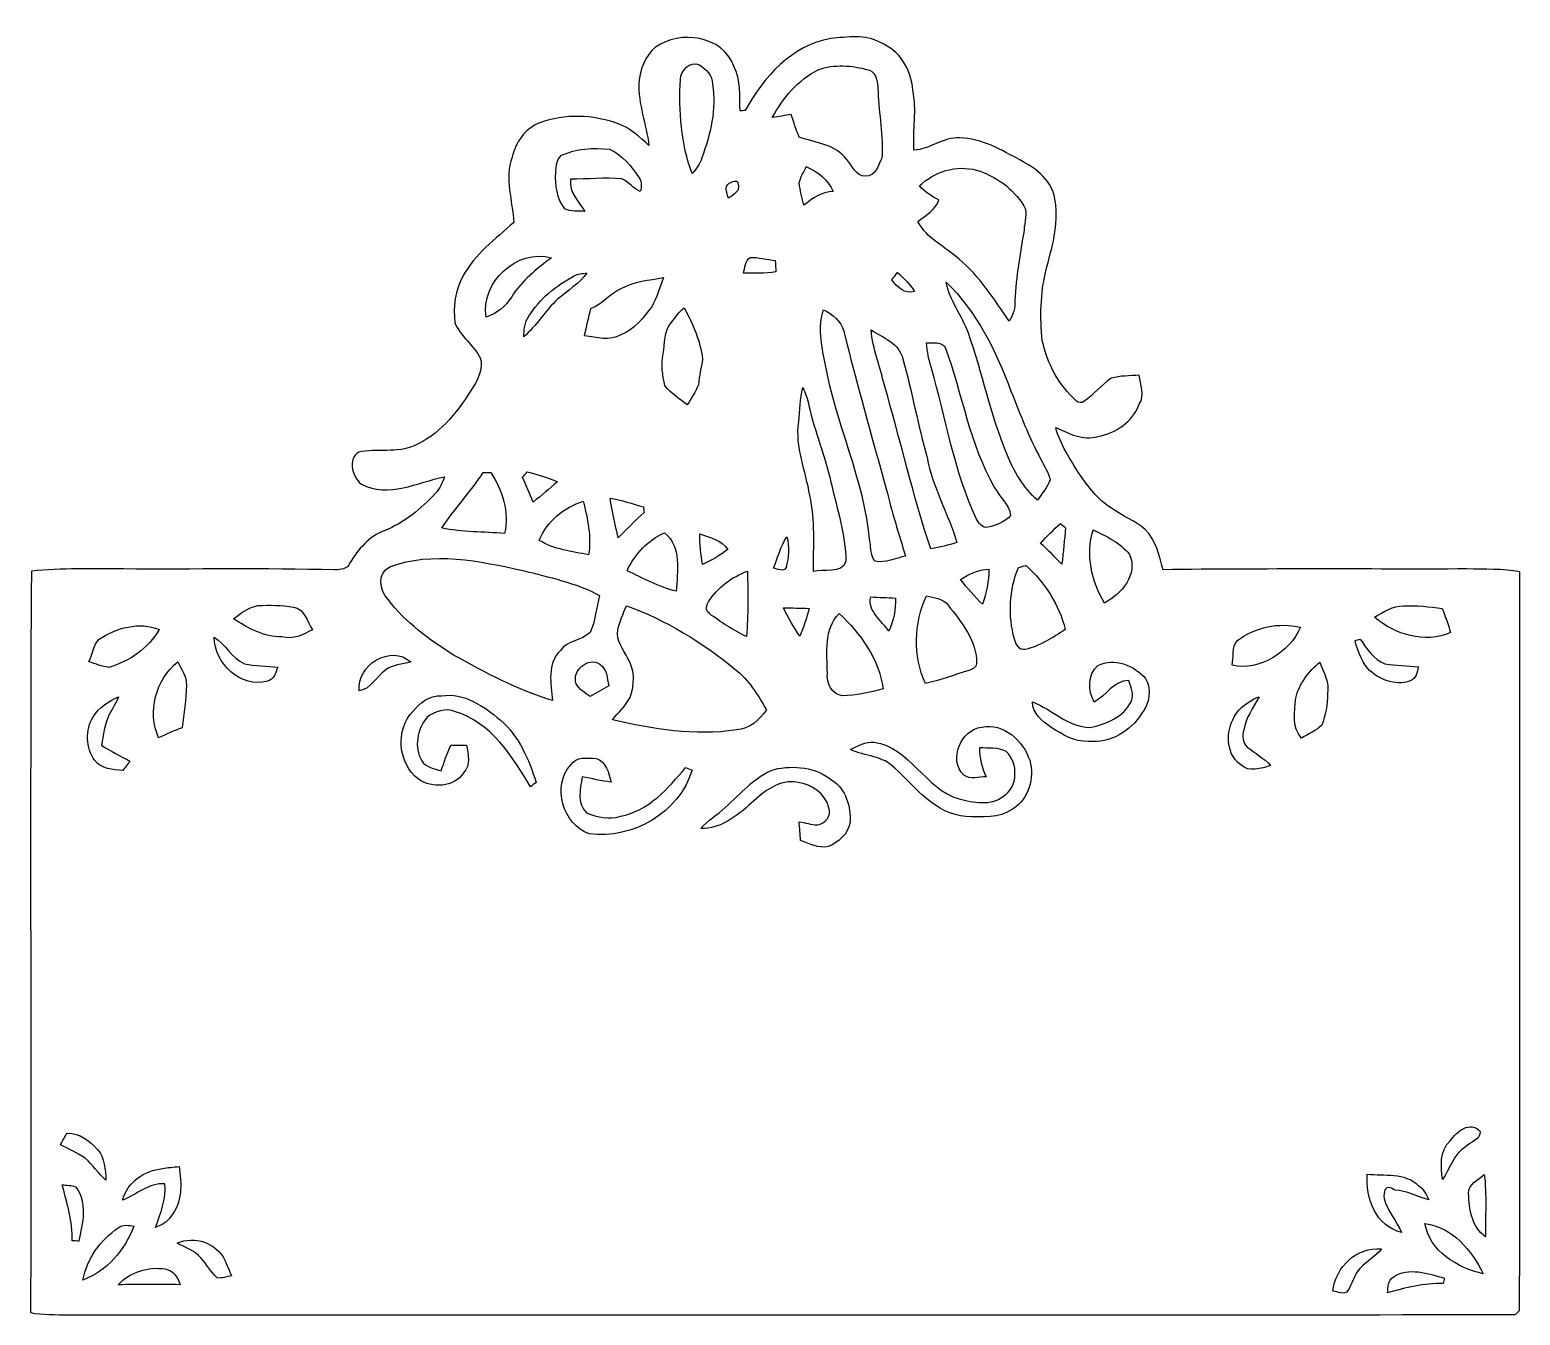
# Model space of a CAD drawing. Header units: centimetres. Extents: x -14.1 to 13.7, y -11.5 to 12.4.
import ezdxf

# ---------------------------------------------------------------- set-up
doc = ezdxf.new("R2010")
doc.units = ezdxf.units.CM
doc.header["$MEASUREMENT"] = 0
doc.layers.add('Camada 1', color=7, linetype='Continuous')

msp = doc.modelspace()

# ---------------------------------------------------------------- linework, layer by layer
at = {"layer": 'Camada 1', "color": 139}
for points, knots in [([(-2.42641, 12.09146), (-1.96709, 12.41284), (-1.1751, 12.30771), (-0.96732, 11.73621), (-0.96732, 11.73621), (-0.82479, 11.48186), (-0.86748, 11.17953), (-0.84949, 10.90013), (-0.84949, 10.90013), (-0.82621, 10.90295), (-0.77964, 10.90824), (-0.75636, 10.91106), (-0.75636, 10.91106), (-0.4124, 11.52595), (0.11183, 12.12427), (0.84102, 12.25056), (0.84102, 12.25056), (1.14723, 12.27667), (1.48484, 12.33805), (1.76601, 12.17436), (1.76601, 12.17436), (2.12372, 12.0329), (2.34703, 11.66707), (2.3689, 11.28995), (2.3689, 11.28995), (2.45004, 10.91882), (2.36643, 10.54276), (2.39183, 10.16917), (2.39183, 10.16917), (2.69275, 10.18363), (2.93617, 10.42317), (3.24485, 10.39742), (3.24485, 10.39742), (3.65795, 10.39424), (4.02202, 10.17199), (4.37515, 9.98432), (4.37515, 9.98432), (4.67113, 9.83192), (4.98863, 9.58391), (5.0232, 9.22761), (5.0232, 9.22761), (5.10046, 8.78028), (4.9597, 8.34284), (4.85034, 7.91563), (4.85034, 7.91563), (4.74804, 7.49265), (4.74027, 7.05026), (4.78508, 6.61917), (4.78508, 6.61917), (4.87962, 6.19337), (5.09094, 5.78238), (5.42431, 5.49487), (5.42431, 5.49487), (5.45924, 5.46453), (5.51921, 5.45465), (5.55837, 5.48287), (5.55837, 5.48287), (5.74499, 5.60881), (5.8808, 5.79861), (6.0713, 5.9182), (6.0713, 5.9182), (6.23676, 5.97006), (6.41773, 5.95842), (6.59059, 5.97782), (6.59059, 5.97782), (6.61141, 5.80002), (6.70137, 5.60105), (6.59342, 5.43525), (6.59342, 5.43525), (6.46889, 5.11281), (6.15597, 4.89091), (5.82083, 4.83447), (5.82083, 4.83447), (5.54249, 4.74557), (5.28179, 4.89655), (5.03484, 4.99957), (5.03484, 4.99957), (5.11739, 4.68348), (5.30648, 4.4076), (5.47582, 4.13314), (5.47582, 4.13314), (5.64515, 3.89819), (5.81977, 3.65196), (6.07201, 3.4985), (6.07201, 3.4985), (6.27027, 3.34892), (6.51192, 3.26461), (6.70066, 3.10127), (6.70066, 3.10127), (6.90598, 2.90407), (6.96066, 2.61444), (7.0358, 2.35126), (7.0358, 2.35126), (8.92316, 2.37349), (10.81193, 2.36008), (12.7, 2.36432), (12.7, 2.36432), (13.02914, 2.35267), (13.36393, 2.37349), (13.68954, 2.31175), (13.68954, 2.31175), (13.68248, -2.27789), (13.69483, -6.86752), (13.68319, -11.45716), (13.68319, -11.45716), (13.65814, -11.4815), (13.63345, -11.5062), (13.60911, -11.53125), (13.60911, -11.53125), (4.61574, -11.54324), (-4.37727, -11.52983), (-13.37028, -11.53795), (-13.37028, -11.53795), (-13.60664, -11.53054), (-13.84582, -11.53971), (-14.07901, -11.49562), (-14.07901, -11.49562), (-14.06419, -6.88904), (-14.09312, -2.28247), (-14.06454, 2.32375), (-14.06454, 2.32375), (-13.4941, 2.38442), (-12.91943, 2.36114), (-12.34722, 2.36467), (-12.34722, 2.36467), (-11.03348, 2.3555), (-9.71973, 2.38054), (-8.40634, 2.34738), (-8.40634, 2.34738), (-8.29945, 2.34844), (-8.16963, 2.35867), (-8.12482, 2.47615), (-8.12482, 2.47615), (-7.97489, 2.73226), (-7.7664, 2.96933), (-7.48312, 3.07763), (-7.48312, 3.07763), (-7.10918, 3.22333), (-6.79909, 3.48756), (-6.52709, 3.77684), (-6.52709, 3.77684), (-6.44666, 3.86327), (-6.39904, 3.97475), (-6.35952, 4.08411), (-6.35952, 4.08411), (-6.86717, 3.97792), (-7.40198, 3.68194), (-7.91104, 3.94264), (-7.91104, 3.94264), (-8.08743, 4.07917), (-8.19009, 4.48557), (-7.90751, 4.55507), (-7.90751, 4.55507), (-7.55544, 4.60304), (-7.18009, 4.51802), (-6.85094, 4.69512), (-6.85094, 4.69512), (-6.39833, 4.9156), (-6.08612, 5.3407), (-5.82612, 5.75698), (-5.82612, 5.75698), (-5.72664, 5.91361), (-5.63174, 6.11364), (-5.69524, 6.30096), (-5.69524, 6.30096), (-5.82612, 6.53909), (-6.06319, 6.70172), (-6.16832, 6.95607), (-6.16832, 6.95607), (-6.20007, 7.2517), (-6.16761, 7.55756), (-6.01768, 7.81897), (-6.01768, 7.81897), (-5.79508, 8.22995), (-5.41373, 8.5157), (-5.07118, 8.82156), (-5.07118, 8.82156), (-5.08811, 9.22514), (-5.24863, 9.64318), (-5.09764, 10.03935), (-5.09764, 10.03935), (-5.0352, 10.31698), (-4.8574, 10.57769), (-4.58364, 10.6807), (-4.58364, 10.6807), (-4.12115, 10.85109), (-3.59445, 10.83275), (-3.13337, 10.66553), (-3.13337, 10.66553), (-2.90407, 10.58898), (-2.72909, 10.41329), (-2.54917, 10.25983), (-2.54917, 10.25983), (-2.59891, 10.65071), (-2.7499, 11.02783), (-2.74002, 11.42718), (-2.74002, 11.42718), (-2.71357, 11.67377), (-2.62149, 11.92812), (-2.42641, 12.09146), (-2.42641, 12.09146), (-2.42641, 12.09146), (-2.42641, 12.09146), (-2.42641, 12.09146)], [0, 0, 0, 0, 0.01923077, 0.01923077, 0.01923077, 0.01923077, 0.03846154, 0.03846154, 0.03846154, 0.03846154, 0.05769231, 0.05769231, 0.05769231, 0.05769231, 0.07692308, 0.07692308, 0.07692308, 0.07692308, 0.09615385, 0.09615385, 0.09615385, 0.09615385, 0.11538462, 0.11538462, 0.11538462, 0.11538462, 0.13461538, 0.13461538, 0.13461538, 0.13461538, 0.15384615, 0.15384615, 0.15384615, 0.15384615, 0.17307692, 0.17307692, 0.17307692, 0.17307692, 0.19230769, 0.19230769, 0.19230769, 0.19230769, 0.21153846, 0.21153846, 0.21153846, 0.21153846, 0.23076923, 0.23076923, 0.23076923, 0.23076923, 0.25, 0.25, 0.25, 0.25, 0.26923077, 0.26923077, 0.26923077, 0.26923077, 0.28846154, 0.28846154, 0.28846154, 0.28846154, 0.30769231, 0.30769231, 0.30769231, 0.30769231, 0.32692308, 0.32692308, 0.32692308, 0.32692308, 0.34615385, 0.34615385, 0.34615385, 0.34615385, 0.36538462, 0.36538462, 0.36538462, 0.36538462, 0.38461538, 0.38461538, 0.38461538, 0.38461538, 0.40384615, 0.40384615, 0.40384615, 0.40384615, 0.42307692, 0.42307692, 0.42307692, 0.42307692, 0.44230769, 0.44230769, 0.44230769, 0.44230769, 0.46153846, 0.46153846, 0.46153846, 0.46153846, 0.48076923, 0.48076923, 0.48076923, 0.48076923, 0.5, 0.5, 0.5, 0.5, 0.51923077, 0.51923077, 0.51923077, 0.51923077, 0.53846154, 0.53846154, 0.53846154, 0.53846154, 0.55769231, 0.55769231, 0.55769231, 0.55769231, 0.57692308, 0.57692308, 0.57692308, 0.57692308, 0.59615385, 0.59615385, 0.59615385, 0.59615385, 0.61538462, 0.61538462, 0.61538462, 0.61538462, 0.63461538, 0.63461538, 0.63461538, 0.63461538, 0.65384615, 0.65384615, 0.65384615, 0.65384615, 0.67307692, 0.67307692, 0.67307692, 0.67307692, 0.69230769, 0.69230769, 0.69230769, 0.69230769, 0.71153846, 0.71153846, 0.71153846, 0.71153846, 0.73076923, 0.73076923, 0.73076923, 0.73076923, 0.75, 0.75, 0.75, 0.75, 0.76923077, 0.76923077, 0.76923077, 0.76923077, 0.78846154, 0.78846154, 0.78846154, 0.78846154, 0.80769231, 0.80769231, 0.80769231, 0.80769231, 0.82692308, 0.82692308, 0.82692308, 0.82692308, 0.84615385, 0.84615385, 0.84615385, 0.84615385, 0.86538462, 0.86538462, 0.86538462, 0.86538462, 0.88461538, 0.88461538, 0.88461538, 0.88461538, 0.90384615, 0.90384615, 0.90384615, 0.90384615, 0.92307692, 0.92307692, 0.92307692, 0.92307692, 0.94230769, 0.94230769, 0.94230769, 0.94230769, 0.96153846, 0.96153846, 0.96153846, 0.96153846, 1, 1, 1, 1]), ([(-1.96321, 11.48962), (-1.99707, 10.90013), (-1.95262, 10.29158), (-1.74554, 9.73349), (-1.74554, 9.73349), (-1.66335, 9.81639), (-1.59702, 9.91447), (-1.56457, 10.02841), (-1.56457, 10.02841), (-1.40123, 10.46374), (-1.28729, 10.93435), (-1.36454, 11.40107), (-1.36454, 11.40107), (-1.35996, 11.56476), (-1.48731, 11.67765), (-1.60902, 11.7602), (-1.60902, 11.7602), (-1.79176, 11.83181), (-1.95474, 11.66001), (-1.96321, 11.48962), (-1.96321, 11.48962), (-1.96321, 11.48962), (-1.96321, 11.48962), (-1.96321, 11.48962)], [0, 0, 0, 0, 0.14285714, 0.14285714, 0.14285714, 0.14285714, 0.28571429, 0.28571429, 0.28571429, 0.28571429, 0.42857143, 0.42857143, 0.42857143, 0.42857143, 0.57142857, 0.57142857, 0.57142857, 0.57142857, 0.71428571, 0.71428571, 0.71428571, 0.71428571, 1, 1, 1, 1]), ([(0.60501, 11.66883), (0.23072, 11.47762), (-0.05362, 11.1446), (-0.24906, 10.77736), (-0.24906, 10.77736), (-0.13088, 10.79429), (-0.01482, 10.81687), (0.10336, 10.83451), (0.10336, 10.83451), (0.14852, 10.69305), (0.1965, 10.55264), (0.25012, 10.414), (0.25012, 10.414), (0.5521, 10.30887), (0.93662, 10.27642), (1.13841, 9.99419), (1.13841, 9.99419), (1.24284, 9.88448), (1.3081, 9.68163), (1.48907, 9.6834), (1.48907, 9.6834), (1.67111, 9.6774), (1.73143, 9.88871), (1.79035, 10.02383), (1.79035, 10.02383), (1.82986, 10.43375), (1.73284, 10.84333), (1.72297, 11.25326), (1.72297, 11.25326), (1.71344, 11.3979), (1.71909, 11.61662), (1.54164, 11.66601), (1.54164, 11.66601), (1.24213, 11.75138), (0.90276, 11.77784), (0.60501, 11.66883), (0.60501, 11.66883), (0.60501, 11.66883), (0.60501, 11.66883), (0.60501, 11.66883)], [0, 0, 0, 0, 0.09090909, 0.09090909, 0.09090909, 0.09090909, 0.18181818, 0.18181818, 0.18181818, 0.18181818, 0.27272727, 0.27272727, 0.27272727, 0.27272727, 0.36363636, 0.36363636, 0.36363636, 0.36363636, 0.45454545, 0.45454545, 0.45454545, 0.45454545, 0.54545455, 0.54545455, 0.54545455, 0.54545455, 0.63636364, 0.63636364, 0.63636364, 0.63636364, 0.72727273, 0.72727273, 0.72727273, 0.72727273, 0.81818182, 0.81818182, 0.81818182, 0.81818182, 1, 1, 1, 1]), ([(-4.18289, 10.07427), (-4.27002, 9.99313), (-4.28343, 9.86402), (-4.28801, 9.75254), (-4.28801, 9.75254), (-4.29507, 9.51865), (-4.2672, 9.26571), (-4.11903, 9.07521), (-4.11903, 9.07521), (-4.00332, 9.01594), (-3.86539, 9.04557), (-3.74297, 9.02511), (-3.74297, 9.02511), (-3.8548, 9.21632), (-4.04707, 9.3853), (-4.01179, 9.62836), (-4.01179, 9.62836), (-3.69217, 9.63154), (-3.3715, 9.65941), (-3.05188, 9.63683), (-3.05188, 9.63683), (-2.92559, 9.57615), (-2.84021, 9.4548), (-2.71074, 9.398), (-2.71074, 9.398), (-2.68887, 9.48161), (-2.67723, 9.57686), (-2.73156, 9.65129), (-2.73156, 9.65129), (-2.86949, 9.86931), (-3.04729, 10.07851), (-3.28471, 10.18963), (-3.28471, 10.18963), (-3.58704, 10.21503), (-3.90243, 10.20233), (-4.18289, 10.07427), (-4.18289, 10.07427), (-4.18289, 10.07427), (-4.18289, 10.07427), (-4.18289, 10.07427)], [0, 0, 0, 0, 0.09090909, 0.09090909, 0.09090909, 0.09090909, 0.18181818, 0.18181818, 0.18181818, 0.18181818, 0.27272727, 0.27272727, 0.27272727, 0.27272727, 0.36363636, 0.36363636, 0.36363636, 0.36363636, 0.45454545, 0.45454545, 0.45454545, 0.45454545, 0.54545455, 0.54545455, 0.54545455, 0.54545455, 0.63636364, 0.63636364, 0.63636364, 0.63636364, 0.72727273, 0.72727273, 0.72727273, 0.72727273, 0.81818182, 0.81818182, 0.81818182, 0.81818182, 1, 1, 1, 1]), ([(0.38488, 9.86296), (0.34325, 9.76136), (0.27093, 9.66893), (0.25153, 9.55922), (0.25153, 9.55922), (0.26917, 9.41775), (0.29916, 9.27841), (0.34149, 9.14188), (0.34149, 9.14188), (0.49953, 9.27347), (0.66992, 9.39447), (0.88829, 9.39729), (0.88829, 9.39729), (0.79304, 9.61778), (0.60043, 9.76877), (0.38488, 9.86296), (0.38488, 9.86296), (0.38488, 9.86296), (0.38488, 9.86296), (0.38488, 9.86296)], [0, 0, 0, 0, 0.16666667, 0.16666667, 0.16666667, 0.16666667, 0.33333333, 0.33333333, 0.33333333, 0.33333333, 0.5, 0.5, 0.5, 0.5, 0.66666667, 0.66666667, 0.66666667, 0.66666667, 1, 1, 1, 1]), ([(2.49343, 9.50207), (2.5908, 9.38495), (2.72556, 9.31263), (2.85785, 9.24278), (2.85785, 9.24278), (2.79294, 9.05333), (2.61161, 8.95667), (2.46697, 8.83814), (2.46697, 8.83814), (2.6289, 8.51923), (2.97921, 8.37071), (3.23286, 8.13788), (3.23286, 8.13788), (3.61985, 7.82108), (3.88373, 7.38858), (4.16736, 6.98324), (4.16736, 6.98324), (4.24497, 7.09718), (4.28096, 7.233), (4.27214, 7.372), (4.27214, 7.372), (4.29789, 7.81085), (4.36598, 8.24547), (4.44606, 8.67692), (4.44606, 8.67692), (4.4457, 8.82403), (4.52226, 8.99724), (4.439, 9.13518), (4.439, 9.13518), (4.24145, 9.45515), (3.91689, 9.69186), (3.55776, 9.7977), (3.55776, 9.7977), (3.17853, 9.89859), (2.77142, 9.77124), (2.49343, 9.50207), (2.49343, 9.50207), (2.49343, 9.50207), (2.49343, 9.50207), (2.49343, 9.50207)], [0, 0, 0, 0, 0.09090909, 0.09090909, 0.09090909, 0.09090909, 0.18181818, 0.18181818, 0.18181818, 0.18181818, 0.27272727, 0.27272727, 0.27272727, 0.27272727, 0.36363636, 0.36363636, 0.36363636, 0.36363636, 0.45454545, 0.45454545, 0.45454545, 0.45454545, 0.54545455, 0.54545455, 0.54545455, 0.54545455, 0.63636364, 0.63636364, 0.63636364, 0.63636364, 0.72727273, 0.72727273, 0.72727273, 0.72727273, 0.81818182, 0.81818182, 0.81818182, 0.81818182, 1, 1, 1, 1]), ([(-1.05234, 9.55252), (-1.1617, 9.49007), (-1.08656, 9.36448), (-1.06751, 9.27347), (-1.06751, 9.27347), (-0.97896, 9.3472), (-0.82479, 9.40117), (-0.89323, 9.55992), (-0.89323, 9.55992), (-0.88724, 9.62695), (-1.016, 9.58109), (-1.05234, 9.55252), (-1.05234, 9.55252), (-1.05234, 9.55252), (-1.05234, 9.55252), (-1.05234, 9.55252)], [0, 0, 0, 0, 0.2, 0.2, 0.2, 0.2, 0.4, 0.4, 0.4, 0.4, 0.6, 0.6, 0.6, 0.6, 1, 1, 1, 1]), ([(-5.58271, 7.05838), (-5.38268, 7.12082), (-5.2197, 7.26405), (-5.10857, 7.43902), (-5.10857, 7.43902), (-4.9216, 7.73712), (-4.64432, 7.95655), (-4.36704, 8.16539), (-4.36704, 8.16539), (-5.00556, 8.34108), (-5.69348, 7.70819), (-5.58271, 7.05838), (-5.58271, 7.05838), (-5.58271, 7.05838), (-5.58271, 7.05838), (-5.58271, 7.05838)], [0, 0, 0, 0, 0.2, 0.2, 0.2, 0.2, 0.4, 0.4, 0.4, 0.4, 0.6, 0.6, 0.6, 0.6, 1, 1, 1, 1]), ([(-0.66111, 8.16927), (-0.76271, 8.11036), (-0.75741, 7.97419), (-0.78705, 7.87506), (-0.78705, 7.87506), (-0.58702, 7.87788), (-0.38453, 7.86871), (-0.18556, 7.89975), (-0.18556, 7.89975), (-0.18344, 7.97066), (-0.18909, 8.04157), (-0.19403, 8.11212), (-0.19403, 8.11212), (-0.3496, 8.1287), (-0.50341, 8.1795), (-0.66111, 8.16927), (-0.66111, 8.16927), (-0.66111, 8.16927), (-0.66111, 8.16927), (-0.66111, 8.16927)], [0, 0, 0, 0, 0.16666667, 0.16666667, 0.16666667, 0.16666667, 0.33333333, 0.33333333, 0.33333333, 0.33333333, 0.5, 0.5, 0.5, 0.5, 0.66666667, 0.66666667, 0.66666667, 0.66666667, 1, 1, 1, 1]), ([(-3.94582, 7.82567), (-4.27919, 7.6461), (-4.58646, 7.40234), (-4.78578, 7.07531), (-4.78578, 7.07531), (-4.86974, 6.96489), (-4.87856, 6.82202), (-4.88491, 6.68831), (-4.88491, 6.68831), (-4.64432, 6.89434), (-4.49015, 7.1815), (-4.25203, 7.39034), (-4.25203, 7.39034), (-4.07106, 7.55262), (-3.85127, 7.67785), (-3.70769, 7.87859), (-3.70769, 7.87859), (-3.78919, 7.87259), (-3.87315, 7.86659), (-3.94582, 7.82567), (-3.94582, 7.82567), (-3.94582, 7.82567), (-3.94582, 7.82567), (-3.94582, 7.82567)], [0, 0, 0, 0, 0.14285714, 0.14285714, 0.14285714, 0.14285714, 0.28571429, 0.28571429, 0.28571429, 0.28571429, 0.42857143, 0.42857143, 0.42857143, 0.42857143, 0.57142857, 0.57142857, 0.57142857, 0.57142857, 0.71428571, 0.71428571, 0.71428571, 0.71428571, 1, 1, 1, 1]), ([(-3.06564, 7.58931), (-3.28189, 7.50605), (-3.41348, 7.30003), (-3.6322, 7.21995), (-3.6322, 7.21995), (-3.67418, 7.05062), (-3.71581, 6.88093), (-3.74932, 6.70948), (-3.74932, 6.70948), (-3.52566, 6.67702), (-3.28401, 6.60929), (-3.07269, 6.72924), (-3.07269, 6.72924), (-2.81799, 6.82025), (-2.65818, 7.04779), (-2.49414, 7.24888), (-2.49414, 7.24888), (-2.40594, 7.42491), (-2.34527, 7.614), (-2.28, 7.79956), (-2.28, 7.79956), (-2.54353, 7.741), (-2.82892, 7.73183), (-3.06564, 7.58931), (-3.06564, 7.58931), (-3.06564, 7.58931), (-3.06564, 7.58931), (-3.06564, 7.58931)], [0, 0, 0, 0, 0.125, 0.125, 0.125, 0.125, 0.25, 0.25, 0.25, 0.25, 0.375, 0.375, 0.375, 0.375, 0.5, 0.5, 0.5, 0.5, 0.625, 0.625, 0.625, 0.625, 0.75, 0.75, 0.75, 0.75, 1, 1, 1, 1]), ([(1.97838, 7.75229), (2.08386, 7.61189), (2.21615, 7.48136), (2.40277, 7.53533), (2.40277, 7.53533), (2.31916, 7.67256), (2.20098, 7.78228), (2.08633, 7.89234), (2.08633, 7.89234), (2.04999, 7.84578), (2.01401, 7.79921), (1.97838, 7.75229), (1.97838, 7.75229), (1.97838, 7.75229), (1.97838, 7.75229), (1.97838, 7.75229)], [0, 0, 0, 0, 0.2, 0.2, 0.2, 0.2, 0.4, 0.4, 0.4, 0.4, 0.6, 0.6, 0.6, 0.6, 1, 1, 1, 1]), ([(2.98979, 7.71137), (3.05929, 7.36741), (3.28612, 7.08519), (3.40572, 6.75957), (3.40572, 6.75957), (3.67277, 6.01909), (3.81776, 5.2391), (4.12256, 4.51132), (4.12256, 4.51132), (4.24709, 4.18536), (4.43724, 3.88302), (4.693, 3.64384), (4.693, 3.64384), (4.77132, 3.77049), (4.88315, 3.88161), (4.92901, 4.02519), (4.92901, 4.02519), (4.90608, 4.16348), (4.81683, 4.28061), (4.75932, 4.40619), (4.75932, 4.40619), (4.53249, 4.81224), (4.37727, 5.25145), (4.19982, 5.67937), (4.19982, 5.67937), (3.92077, 6.4195), (3.56976, 7.15821), (2.98979, 7.71137), (2.98979, 7.71137), (2.98979, 7.71137), (2.98979, 7.71137), (2.98979, 7.71137)], [0, 0, 0, 0, 0.11111111, 0.11111111, 0.11111111, 0.11111111, 0.22222222, 0.22222222, 0.22222222, 0.22222222, 0.33333333, 0.33333333, 0.33333333, 0.33333333, 0.44444444, 0.44444444, 0.44444444, 0.44444444, 0.55555556, 0.55555556, 0.55555556, 0.55555556, 0.66666667, 0.66666667, 0.66666667, 0.66666667, 0.77777778, 0.77777778, 0.77777778, 0.77777778, 1, 1, 1, 1]), ([(-2.1269, 6.95607), (-2.28036, 6.79909), (-2.24226, 6.56766), (-2.28494, 6.37222), (-2.28494, 6.37222), (-2.32692, 6.17643), (-2.29694, 5.97429), (-2.25107, 5.78238), (-2.25107, 5.78238), (-2.14771, 5.62998), (-1.97556, 5.54037), (-1.83656, 5.42184), (-1.83656, 5.42184), (-1.75966, 5.5432), (-1.68063, 5.6642), (-1.62807, 5.79825), (-1.62807, 5.79825), (-1.61219, 5.95947), (-1.57198, 6.11717), (-1.55116, 6.27733), (-1.55116, 6.27733), (-1.59032, 6.61635), (-1.73073, 6.9342), (-1.89442, 7.23089), (-1.89442, 7.23089), (-1.98437, 7.1508), (-2.06234, 7.05767), (-2.1269, 6.95607), (-2.1269, 6.95607), (-2.1269, 6.95607), (-2.1269, 6.95607), (-2.1269, 6.95607)], [0, 0, 0, 0, 0.11111111, 0.11111111, 0.11111111, 0.11111111, 0.22222222, 0.22222222, 0.22222222, 0.22222222, 0.33333333, 0.33333333, 0.33333333, 0.33333333, 0.44444444, 0.44444444, 0.44444444, 0.44444444, 0.55555556, 0.55555556, 0.55555556, 0.55555556, 0.66666667, 0.66666667, 0.66666667, 0.66666667, 0.77777778, 0.77777778, 0.77777778, 0.77777778, 1, 1, 1, 1]), ([(0.70732, 7.19314), (0.59478, 6.88022), (0.66887, 6.54156), (0.72884, 6.22512), (0.72884, 6.22512), (0.93098, 5.08811), (1.46403, 4.03013), (1.57198, 2.87337), (1.57198, 2.87337), (1.5935, 2.75061), (1.58432, 2.61091), (1.66687, 2.51001), (1.66687, 2.51001), (1.85879, 2.46803), (2.0507, 2.56469), (2.23696, 2.60597), (2.23696, 2.60597), (2.10256, 3.01837), (1.97873, 3.43429), (1.87607, 3.85586), (1.87607, 3.85586), (1.60267, 4.83447), (1.32644, 5.81237), (1.08267, 6.79873), (1.08267, 6.79873), (1.03752, 6.98817), (0.87136, 7.10953), (0.70732, 7.19314), (0.70732, 7.19314), (0.70732, 7.19314), (0.70732, 7.19314), (0.70732, 7.19314)], [0, 0, 0, 0, 0.11111111, 0.11111111, 0.11111111, 0.11111111, 0.22222222, 0.22222222, 0.22222222, 0.22222222, 0.33333333, 0.33333333, 0.33333333, 0.33333333, 0.44444444, 0.44444444, 0.44444444, 0.44444444, 0.55555556, 0.55555556, 0.55555556, 0.55555556, 0.66666667, 0.66666667, 0.66666667, 0.66666667, 0.77777778, 0.77777778, 0.77777778, 0.77777778, 1, 1, 1, 1]), ([(1.59173, 6.8199), (1.62772, 6.46536), (1.75648, 6.13092), (1.84185, 5.78697), (1.84185, 5.78697), (2.14171, 4.77414), (2.36432, 3.73768), (2.70792, 2.73826), (2.70792, 2.73826), (2.87126, 2.77036), (3.03354, 2.81023), (3.19334, 2.85715), (3.19334, 2.85715), (3.03142, 3.39302), (2.73932, 3.88549), (2.63737, 4.44041), (2.63737, 4.44041), (2.4638, 5.0479), (2.35761, 5.67196), (2.18369, 6.27909), (2.18369, 6.27909), (2.1209, 6.57295), (1.81504, 6.67455), (1.59173, 6.8199), (1.59173, 6.8199), (1.59173, 6.8199), (1.59173, 6.8199), (1.59173, 6.8199)], [0, 0, 0, 0, 0.125, 0.125, 0.125, 0.125, 0.25, 0.25, 0.25, 0.25, 0.375, 0.375, 0.375, 0.375, 0.5, 0.5, 0.5, 0.5, 0.625, 0.625, 0.625, 0.625, 0.75, 0.75, 0.75, 0.75, 1, 1, 1, 1]), ([(2.62819, 6.5786), (2.63419, 6.41632), (2.6737, 6.25863), (2.71956, 6.10376), (2.71956, 6.10376), (2.98309, 5.16643), (3.14149, 4.19312), (3.55282, 3.30412), (3.55282, 3.30412), (3.59692, 3.22404), (3.66501, 3.11926), (3.77225, 3.14113), (3.77225, 3.14113), (3.92359, 3.18311), (4.09222, 3.23321), (4.19382, 3.36268), (4.19382, 3.36268), (4.16877, 3.57046), (3.98251, 3.71016), (3.88973, 3.89043), (3.88973, 3.89043), (3.42759, 4.68842), (3.29424, 5.62151), (2.98062, 6.47841), (2.98062, 6.47841), (2.91853, 6.61388), (2.74673, 6.57401), (2.62819, 6.5786), (2.62819, 6.5786), (2.62819, 6.5786), (2.62819, 6.5786), (2.62819, 6.5786)], [0, 0, 0, 0, 0.11111111, 0.11111111, 0.11111111, 0.11111111, 0.22222222, 0.22222222, 0.22222222, 0.22222222, 0.33333333, 0.33333333, 0.33333333, 0.33333333, 0.44444444, 0.44444444, 0.44444444, 0.44444444, 0.55555556, 0.55555556, 0.55555556, 0.55555556, 0.66666667, 0.66666667, 0.66666667, 0.66666667, 0.77777778, 0.77777778, 0.77777778, 0.77777778, 1, 1, 1, 1]), ([(0.32067, 5.74534), (0.26811, 5.53614), (0.26141, 5.31918), (0.24447, 5.10505), (0.24447, 5.10505), (0.17074, 4.63691), (0.37853, 4.18994), (0.44838, 3.73415), (0.44838, 3.73415), (0.55915, 3.2699), (0.514, 2.79012), (0.51929, 2.3174), (0.51929, 2.3174), (0.69321, 2.37419), (1.05657, 2.26095), (1.12254, 2.50825), (1.12254, 2.50825), (1.11337, 3.01096), (0.95638, 3.49744), (0.84384, 3.98357), (0.84384, 3.98357), (0.7366, 4.46793), (0.53869, 4.92619), (0.43251, 5.41055), (0.43251, 5.41055), (0.40781, 5.52626), (0.37253, 5.63915), (0.32067, 5.74534), (0.32067, 5.74534), (0.32067, 5.74534), (0.32067, 5.74534), (0.32067, 5.74534)], [0, 0, 0, 0, 0.11111111, 0.11111111, 0.11111111, 0.11111111, 0.22222222, 0.22222222, 0.22222222, 0.22222222, 0.33333333, 0.33333333, 0.33333333, 0.33333333, 0.44444444, 0.44444444, 0.44444444, 0.44444444, 0.55555556, 0.55555556, 0.55555556, 0.55555556, 0.66666667, 0.66666667, 0.66666667, 0.66666667, 0.77777778, 0.77777778, 0.77777778, 0.77777778, 1, 1, 1, 1]), ([(-4.81753, 4.17407), (-4.84646, 4.14196), (-4.87574, 4.11021), (-4.90467, 4.07811), (-4.90467, 4.07811), (-4.8394, 3.92289), (-4.77344, 3.76767), (-4.70747, 3.61209), (-4.70747, 3.61209), (-4.55013, 3.73027), (-4.4076, 3.8668), (-4.25344, 3.98921), (-4.25344, 3.98921), (-4.43689, 4.06365), (-4.62527, 4.12644), (-4.81753, 4.17407), (-4.81753, 4.17407), (-4.81753, 4.17407), (-4.81753, 4.17407), (-4.81753, 4.17407)], [0, 0, 0, 0, 0.16666667, 0.16666667, 0.16666667, 0.16666667, 0.33333333, 0.33333333, 0.33333333, 0.33333333, 0.5, 0.5, 0.5, 0.5, 0.66666667, 0.66666667, 0.66666667, 0.66666667, 1, 1, 1, 1]), ([(-5.64092, 4.15925), (-5.87375, 3.79765), (-6.17643, 3.48827), (-6.41209, 3.12914), (-6.41209, 3.12914), (-6.02756, 3.04871), (-5.63069, 3.05647), (-5.23981, 3.02789), (-5.23981, 3.02789), (-5.14491, 3.42336), (-5.28637, 3.83258), (-5.49875, 4.16525), (-5.49875, 4.16525), (-5.54637, 4.16348), (-5.59364, 4.16137), (-5.64092, 4.15925), (-5.64092, 4.15925), (-5.64092, 4.15925), (-5.64092, 4.15925), (-5.64092, 4.15925)], [0, 0, 0, 0, 0.16666667, 0.16666667, 0.16666667, 0.16666667, 0.33333333, 0.33333333, 0.33333333, 0.33333333, 0.5, 0.5, 0.5, 0.5, 0.66666667, 0.66666667, 0.66666667, 0.66666667, 1, 1, 1, 1]), ([(-4.59352, 2.89807), (-4.31906, 2.72697), (-3.98498, 2.69028), (-3.67347, 2.62784), (-3.67347, 2.62784), (-3.62091, 2.96333), (-3.69288, 3.30271), (-3.77402, 3.62797), (-3.77402, 3.62797), (-4.12397, 3.51649), (-4.46123, 3.24802), (-4.59352, 2.89807), (-4.59352, 2.89807), (-4.59352, 2.89807), (-4.59352, 2.89807), (-4.59352, 2.89807)], [0, 0, 0, 0, 0.2, 0.2, 0.2, 0.2, 0.4, 0.4, 0.4, 0.4, 0.6, 0.6, 0.6, 0.6, 1, 1, 1, 1]), ([(-3.27448, 3.68265), (-3.24026, 3.43429), (-3.17641, 3.19123), (-3.1242, 2.94605), (-3.1242, 2.94605), (-2.96263, 3.10339), (-2.80599, 3.26531), (-2.6416, 3.41947), (-2.6416, 3.41947), (-2.64372, 3.44452), (-2.64795, 3.49462), (-2.65042, 3.51966), (-2.65042, 3.51966), (-2.85644, 3.58175), (-3.06105, 3.65019), (-3.27448, 3.68265), (-3.27448, 3.68265), (-3.27448, 3.68265), (-3.27448, 3.68265), (-3.27448, 3.68265)], [0, 0, 0, 0, 0.16666667, 0.16666667, 0.16666667, 0.16666667, 0.33333333, 0.33333333, 0.33333333, 0.33333333, 0.5, 0.5, 0.5, 0.5, 0.66666667, 0.66666667, 0.66666667, 0.66666667, 1, 1, 1, 1]), ([(5.12127, 3.21239), (4.99357, 3.09386), (4.86516, 2.97497), (4.75403, 2.84021), (4.75403, 2.84021), (4.89514, 2.72168), (5.01332, 2.57951), (5.15055, 2.45674), (5.15055, 2.45674), (5.17525, 2.68252), (5.19712, 2.90795), (5.21935, 3.13337), (5.21935, 3.13337), (5.18619, 3.15983), (5.15373, 3.18629), (5.12127, 3.21239), (5.12127, 3.21239), (5.12127, 3.21239), (5.12127, 3.21239), (5.12127, 3.21239)], [0, 0, 0, 0, 0.16666667, 0.16666667, 0.16666667, 0.16666667, 0.33333333, 0.33333333, 0.33333333, 0.33333333, 0.5, 0.5, 0.5, 0.5, 0.66666667, 0.66666667, 0.66666667, 0.66666667, 1, 1, 1, 1]), ([(5.7337, 3.09316), (5.58976, 2.63172), (5.69948, 2.13501), (5.94254, 1.72932), (5.94254, 1.72932), (6.25616, 1.89583), (6.58036, 2.26095), (6.40962, 2.6349), (6.40962, 2.6349), (6.2417, 2.85397), (5.97782, 2.97603), (5.7337, 3.09316), (5.7337, 3.09316), (5.7337, 3.09316), (5.7337, 3.09316), (5.7337, 3.09316)], [0, 0, 0, 0, 0.2, 0.2, 0.2, 0.2, 0.4, 0.4, 0.4, 0.4, 0.6, 0.6, 0.6, 0.6, 1, 1, 1, 1]), ([(-2.95663, 2.33257), (-2.6603, 2.18581), (-2.36255, 2.03306), (-2.04082, 1.94945), (-2.04082, 1.94945), (-2.02142, 2.31246), (-1.93287, 2.78271), (-2.25778, 3.03636), (-2.25778, 3.03636), (-2.56999, 2.90936), (-2.81376, 2.63419), (-2.95663, 2.33257), (-2.95663, 2.33257), (-2.95663, 2.33257), (-2.95663, 2.33257), (-2.95663, 2.33257)], [0, 0, 0, 0, 0.2, 0.2, 0.2, 0.2, 0.4, 0.4, 0.4, 0.4, 0.6, 0.6, 0.6, 0.6, 1, 1, 1, 1]), ([(-1.60055, 3.01766), (-1.60937, 2.82681), (-1.57797, 2.63772), (-1.55081, 2.44934), (-1.55081, 2.44934), (-1.38324, 2.52166), (-1.22696, 2.61796), (-1.08126, 2.72803), (-1.08126, 2.72803), (-1.19239, 2.90654), (-1.41746, 2.94957), (-1.60055, 3.01766), (-1.60055, 3.01766), (-1.60055, 3.01766), (-1.60055, 3.01766), (-1.60055, 3.01766)], [0, 0, 0, 0, 0.2, 0.2, 0.2, 0.2, 0.4, 0.4, 0.4, 0.4, 0.6, 0.6, 0.6, 0.6, 1, 1, 1, 1]), ([(-0.22684, 2.37631), (-0.15064, 2.3689), (-0.03986, 2.29658), (0.006, 2.39148), (0.006, 2.39148), (0.05715, 2.57422), (0.07267, 2.77812), (0.02117, 2.9651), (0.02117, 2.9651), (-0.09384, 2.78412), (-0.14958, 2.57457), (-0.22684, 2.37631), (-0.22684, 2.37631), (-0.22684, 2.37631), (-0.22684, 2.37631), (-0.22684, 2.37631)], [0, 0, 0, 0, 0.2, 0.2, 0.2, 0.2, 0.4, 0.4, 0.4, 0.4, 0.6, 0.6, 0.6, 0.6, 1, 1, 1, 1]), ([(-7.38258, 2.40665), (-7.62917, 2.28036), (-7.57167, 1.96674), (-7.41362, 1.79564), (-7.41362, 1.79564), (-7.08519, 1.36842), (-6.64457, 1.04493), (-6.19231, 0.76024), (-6.19231, 0.76024), (-5.60105, 0.43286), (-4.99851, 0.11077), (-4.35045, -0.0889), (-4.35045, -0.0889), (-4.37868, 0.22225), (-4.45135, 0.60537), (-4.19841, 0.84667), (-4.19841, 0.84667), (-4.07176, 1.03964), (-3.80365, 1.02658), (-3.64807, 1.17722), (-3.64807, 1.17722), (-3.54753, 1.39418), (-3.52742, 1.64077), (-3.4731, 1.87149), (-3.4731, 1.87149), (-3.91654, 2.11102), (-4.41537, 2.20909), (-4.89832, 2.33574), (-4.89832, 2.33574), (-5.70794, 2.51072), (-6.57825, 2.70192), (-7.38258, 2.40665), (-7.38258, 2.40665), (-7.38258, 2.40665), (-7.38258, 2.40665), (-7.38258, 2.40665)], [0, 0, 0, 0, 0.1, 0.1, 0.1, 0.1, 0.2, 0.2, 0.2, 0.2, 0.3, 0.3, 0.3, 0.3, 0.4, 0.4, 0.4, 0.4, 0.5, 0.5, 0.5, 0.5, 0.6, 0.6, 0.6, 0.6, 0.7, 0.7, 0.7, 0.7, 0.8, 0.8, 0.8, 0.8, 1, 1, 1, 1]), ([(-1.43792, 1.75401), (-1.47955, 1.68804), (-1.50001, 1.59103), (-1.42699, 1.53776), (-1.42699, 1.53776), (-1.2125, 1.36878), (-0.97367, 1.22731), (-0.7299, 1.10314), (-0.7299, 1.10314), (-0.69744, 1.50883), (-0.70556, 1.91664), (-0.71155, 2.32304), (-0.71155, 2.32304), (-1.00647, 2.21686), (-1.26894, 2.01965), (-1.43792, 1.75401), (-1.43792, 1.75401), (-1.43792, 1.75401), (-1.43792, 1.75401), (-1.43792, 1.75401)], [0, 0, 0, 0, 0.16666667, 0.16666667, 0.16666667, 0.16666667, 0.33333333, 0.33333333, 0.33333333, 0.33333333, 0.5, 0.5, 0.5, 0.5, 0.66666667, 0.66666667, 0.66666667, 0.66666667, 1, 1, 1, 1]), ([(3.2572, 2.16852), (3.38702, 2.00731), (3.52249, 1.85032), (3.67136, 1.70568), (3.67136, 1.70568), (3.73944, 1.91735), (3.78742, 2.13607), (3.79024, 2.35938), (3.79024, 2.35938), (3.59445, 2.36008), (3.41947, 2.26801), (3.2572, 2.16852), (3.2572, 2.16852), (3.2572, 2.16852), (3.2572, 2.16852), (3.2572, 2.16852)], [0, 0, 0, 0, 0.2, 0.2, 0.2, 0.2, 0.4, 0.4, 0.4, 0.4, 0.6, 0.6, 0.6, 0.6, 1, 1, 1, 1]), ([(4.33811, 2.39077), (4.16666, 1.96991), (4.14584, 1.49401), (4.26402, 1.05622), (4.26402, 1.05622), (4.29154, 0.9652), (4.35081, 0.84067), (4.46722, 0.86466), (4.46722, 0.86466), (4.74098, 0.92498), (4.97875, 1.08656), (5.21159, 1.23543), (5.21159, 1.23543), (5.10293, 1.69862), (4.82741, 2.10891), (4.48204, 2.43029), (4.48204, 2.43029), (4.43371, 2.41688), (4.38573, 2.40383), (4.33811, 2.39077), (4.33811, 2.39077), (4.33811, 2.39077), (4.33811, 2.39077), (4.33811, 2.39077)], [0, 0, 0, 0, 0.14285714, 0.14285714, 0.14285714, 0.14285714, 0.28571429, 0.28571429, 0.28571429, 0.28571429, 0.42857143, 0.42857143, 0.42857143, 0.42857143, 0.57142857, 0.57142857, 0.57142857, 0.57142857, 0.71428571, 0.71428571, 0.71428571, 0.71428571, 1, 1, 1, 1]), ([(-10.29829, 1.4351), (-10.02277, 1.26294), (-9.72785, 1.09185), (-9.3913, 1.09961), (-9.3913, 1.09961), (-9.18845, 1.04387), (-8.9983, 1.13594), (-8.82473, 1.23119), (-8.82473, 1.23119), (-8.92069, 1.38218), (-8.97255, 1.62278), (-9.17575, 1.65171), (-9.17575, 1.65171), (-9.39553, 1.69051), (-9.62095, 1.69263), (-9.8432, 1.68275), (-9.8432, 1.68275), (-10.01571, 1.65171), (-10.16035, 1.53741), (-10.29829, 1.4351), (-10.29829, 1.4351), (-10.29829, 1.4351), (-10.29829, 1.4351), (-10.29829, 1.4351)], [0, 0, 0, 0, 0.14285714, 0.14285714, 0.14285714, 0.14285714, 0.28571429, 0.28571429, 0.28571429, 0.28571429, 0.42857143, 0.42857143, 0.42857143, 0.42857143, 0.57142857, 0.57142857, 0.57142857, 0.57142857, 0.71428571, 0.71428571, 0.71428571, 0.71428571, 1, 1, 1, 1]), ([(-2.97039, 1.67605), (-3.03107, 1.52964), (-3.09316, 1.38289), (-3.13196, 1.22872), (-3.13196, 1.22872), (-3.16794, 1.02623), (-3.02577, 0.86572), (-2.94181, 0.69709), (-2.94181, 0.69709), (-2.80388, 0.48048), (-2.81764, 0.20108), (-2.90054, -0.0321), (-2.90054, -0.0321), (-2.98591, -0.18909), (-3.12279, -0.30903), (-3.23109, -0.44944), (-3.23109, -0.44944), (-2.47474, -0.62089), (-1.69439, -0.75212), (-0.91863, -0.63606), (-0.91863, -0.63606), (-0.67627, -0.61066), (-0.48754, -0.45932), (-0.36054, -0.26141), (-0.36054, -0.26141), (-0.51752, 0.01905), (-0.68968, 0.29916), (-0.9465, 0.49989), (-0.9465, 0.49989), (-1.55504, 0.98989), (-2.22956, 1.41922), (-2.97039, 1.67605), (-2.97039, 1.67605), (-2.97039, 1.67605), (-2.97039, 1.67605), (-2.97039, 1.67605)], [0, 0, 0, 0, 0.1, 0.1, 0.1, 0.1, 0.2, 0.2, 0.2, 0.2, 0.3, 0.3, 0.3, 0.3, 0.4, 0.4, 0.4, 0.4, 0.5, 0.5, 0.5, 0.5, 0.6, 0.6, 0.6, 0.6, 0.7, 0.7, 0.7, 0.7, 0.8, 0.8, 0.8, 0.8, 1, 1, 1, 1]), ([(1.58609, 1.84256), (1.52012, 1.57797), (1.79529, 1.40088), (1.9244, 1.20332), (1.9244, 1.20332), (2.01013, 1.39771), (2.05281, 1.60937), (2.04964, 1.8221), (2.04964, 1.8221), (1.89477, 1.82986), (1.74025, 1.83691), (1.58609, 1.84256), (1.58609, 1.84256), (1.58609, 1.84256), (1.58609, 1.84256), (1.58609, 1.84256)], [0, 0, 0, 0, 0.2, 0.2, 0.2, 0.2, 0.4, 0.4, 0.4, 0.4, 0.6, 0.6, 0.6, 0.6, 1, 1, 1, 1]), ([(2.62467, 1.86267), (2.39183, 1.35361), (2.37172, 0.74189), (2.60421, 0.22931), (2.60421, 0.22931), (2.87902, 0.29104), (3.14325, 0.38982), (3.41207, 0.47131), (3.41207, 0.47131), (3.47451, 0.49212), (3.55494, 0.52599), (3.55988, 0.60219), (3.55988, 0.60219), (3.57082, 1.03011), (3.27166, 1.37019), (3.02966, 1.69086), (3.02966, 1.69086), (2.9337, 1.81328), (2.76613, 1.83621), (2.62467, 1.86267), (2.62467, 1.86267), (2.62467, 1.86267), (2.62467, 1.86267), (2.62467, 1.86267)], [0, 0, 0, 0, 0.14285714, 0.14285714, 0.14285714, 0.14285714, 0.28571429, 0.28571429, 0.28571429, 0.28571429, 0.42857143, 0.42857143, 0.42857143, 0.42857143, 0.57142857, 0.57142857, 0.57142857, 0.57142857, 0.71428571, 0.71428571, 0.71428571, 0.71428571, 1, 1, 1, 1]), ([(10.97809, 1.46685), (11.35909, 1.137), (11.9186, 0.97296), (12.3959, 1.17792), (12.3959, 1.17792), (12.35392, 1.33103), (12.29924, 1.47955), (12.2428, 1.62736), (12.2428, 1.62736), (12.00326, 1.65629), (11.76302, 1.69227), (11.52172, 1.67605), (11.52172, 1.67605), (11.31676, 1.68698), (11.14954, 1.55681), (10.97809, 1.46685), (10.97809, 1.46685), (10.97809, 1.46685), (10.97809, 1.46685), (10.97809, 1.46685)], [0, 0, 0, 0, 0.16666667, 0.16666667, 0.16666667, 0.16666667, 0.33333333, 0.33333333, 0.33333333, 0.33333333, 0.5, 0.5, 0.5, 0.5, 0.66666667, 0.66666667, 0.66666667, 0.66666667, 1, 1, 1, 1]), ([(-0.04092, 1.63971), (0.04445, 1.45486), (0.15205, 1.28058), (0.26388, 1.11019), (0.26388, 1.11019), (0.33549, 1.27776), (0.39123, 1.45168), (0.43533, 1.62842), (0.43533, 1.62842), (0.27658, 1.63583), (0.11747, 1.63759), (-0.04092, 1.63971), (-0.04092, 1.63971), (-0.04092, 1.63971), (-0.04092, 1.63971), (-0.04092, 1.63971)], [0, 0, 0, 0, 0.2, 0.2, 0.2, 0.2, 0.4, 0.4, 0.4, 0.4, 0.6, 0.6, 0.6, 0.6, 1, 1, 1, 1]), ([(0.77787, 0.42298), (0.75459, 0.24412), (0.86219, 0.0187), (1.05869, 0.00176), (1.05869, 0.00176), (1.31657, 0.00141), (1.56916, 0.06491), (1.81716, 0.13053), (1.81716, 0.13053), (1.74131, 0.68792), (1.39382, 1.15817), (0.99695, 1.53741), (0.99695, 1.53741), (0.71155, 1.24389), (0.77188, 0.79551), (0.77787, 0.42298), (0.77787, 0.42298), (0.77787, 0.42298), (0.77787, 0.42298), (0.77787, 0.42298)], [0, 0, 0, 0, 0.16666667, 0.16666667, 0.16666667, 0.16666667, 0.33333333, 0.33333333, 0.33333333, 0.33333333, 0.5, 0.5, 0.5, 0.5, 0.66666667, 0.66666667, 0.66666667, 0.66666667, 1, 1, 1, 1]), ([(-12.80301, 1.05481), (-12.90955, 0.94051), (-12.9293, 0.77294), (-12.98963, 0.63288), (-12.98963, 0.63288), (-12.86757, 0.59584), (-12.74762, 0.5461), (-12.62027, 0.53058), (-12.62027, 0.53058), (-12.23257, 0.63923), (-11.88367, 0.88759), (-11.67906, 1.23896), (-11.67906, 1.23896), (-12.05583, 1.38677), (-12.47669, 1.26788), (-12.80301, 1.05481), (-12.80301, 1.05481), (-12.80301, 1.05481), (-12.80301, 1.05481), (-12.80301, 1.05481)], [0, 0, 0, 0, 0.16666667, 0.16666667, 0.16666667, 0.16666667, 0.33333333, 0.33333333, 0.33333333, 0.33333333, 0.5, 0.5, 0.5, 0.5, 0.66666667, 0.66666667, 0.66666667, 0.66666667, 1, 1, 1, 1]), ([(8.42151, 1.02941), (8.30827, 0.91193), (8.36189, 0.71191), (8.32167, 0.56903), (8.32167, 0.56903), (8.83779, 0.45896), (9.39024, 0.8068), (9.59732, 1.2767), (9.59732, 1.2767), (9.19656, 1.37301), (8.74818, 1.28376), (8.42151, 1.02941), (8.42151, 1.02941), (8.42151, 1.02941), (8.42151, 1.02941), (8.42151, 1.02941)], [0, 0, 0, 0, 0.2, 0.2, 0.2, 0.2, 0.4, 0.4, 0.4, 0.4, 0.6, 0.6, 0.6, 0.6, 1, 1, 1, 1]), ([(-10.65671, 1.09432), (-10.64965, 0.60642), (-10.15682, 0.12841), (-9.65976, 0.27376), (-9.65976, 0.27376), (-9.54017, 0.30198), (-9.5063, 0.43321), (-9.47138, 0.53411), (-9.47138, 0.53411), (-9.6781, 0.5588), (-9.88977, 0.55421), (-10.09332, 0.59937), (-10.09332, 0.59937), (-10.33357, 0.70062), (-10.43905, 0.96238), (-10.65671, 1.09432), (-10.65671, 1.09432), (-10.65671, 1.09432), (-10.65671, 1.09432), (-10.65671, 1.09432)], [0, 0, 0, 0, 0.16666667, 0.16666667, 0.16666667, 0.16666667, 0.33333333, 0.33333333, 0.33333333, 0.33333333, 0.5, 0.5, 0.5, 0.5, 0.66666667, 0.66666667, 0.66666667, 0.66666667, 1, 1, 1, 1]), ([(-7.95337, 0.0949), (-7.72654, 0.12453), (-7.63729, 0.36054), (-7.46337, 0.4766), (-7.46337, 0.4766), (-7.33107, 0.58773), (-7.14834, 0.5842), (-6.98923, 0.63182), (-6.98923, 0.63182), (-7.36247, 0.96767), (-7.99888, 0.57256), (-7.95337, 0.0949), (-7.95337, 0.0949), (-7.95337, 0.0949), (-7.95337, 0.0949), (-7.95337, 0.0949)], [0, 0, 0, 0, 0.2, 0.2, 0.2, 0.2, 0.4, 0.4, 0.4, 0.4, 0.6, 0.6, 0.6, 0.6, 1, 1, 1, 1]), ([(10.61508, 1.03364), (10.66094, 0.84772), (10.7315, 0.6664), (10.84897, 0.51259), (10.84897, 0.51259), (11.05006, 0.30515), (11.35733, 0.17639), (11.64484, 0.27834), (11.64484, 0.27834), (11.75632, 0.31538), (11.76937, 0.44379), (11.79936, 0.5401), (11.79936, 0.5401), (11.59051, 0.5588), (11.37955, 0.56197), (11.17388, 0.59831), (11.17388, 0.59831), (10.96468, 0.68051), (10.83451, 0.87806), (10.71245, 1.05516), (10.71245, 1.05516), (10.68811, 1.04951), (10.63942, 1.03893), (10.61508, 1.03364), (10.61508, 1.03364), (10.61508, 1.03364), (10.61508, 1.03364), (10.61508, 1.03364)], [0, 0, 0, 0, 0.125, 0.125, 0.125, 0.125, 0.25, 0.25, 0.25, 0.25, 0.375, 0.375, 0.375, 0.375, 0.5, 0.5, 0.5, 0.5, 0.625, 0.625, 0.625, 0.625, 0.75, 0.75, 0.75, 0.75, 1, 1, 1, 1]), ([(-11.69176, -0.78317), (-11.5503, -0.71226), (-11.40354, -0.65229), (-11.25537, -0.59655), (-11.25537, -0.59655), (-11.21092, -0.33267), (-11.18552, -0.06597), (-11.17318, 0.20108), (-11.17318, 0.20108), (-11.16471, 0.36195), (-11.27442, 0.49565), (-11.3351, 0.63535), (-11.3351, 0.63535), (-11.74538, 0.30409), (-11.9059, -0.2981), (-11.69176, -0.78317), (-11.69176, -0.78317), (-11.69176, -0.78317), (-11.69176, -0.78317), (-11.69176, -0.78317)], [0, 0, 0, 0, 0.16666667, 0.16666667, 0.16666667, 0.16666667, 0.33333333, 0.33333333, 0.33333333, 0.33333333, 0.5, 0.5, 0.5, 0.5, 0.66666667, 0.66666667, 0.66666667, 0.66666667, 1, 1, 1, 1]), ([(-3.90631, 0.22507), (-3.85022, 0.11712), (-3.73803, 0.0575), (-3.64455, -0.01411), (-3.64455, -0.01411), (-3.52989, 0.05327), (-3.41559, 0.121), (-3.29988, 0.18697), (-3.29988, 0.18697), (-3.32952, 0.32773), (-3.32987, 0.50553), (-3.46781, 0.58949), (-3.46781, 0.58949), (-3.683, 0.73589), (-3.99415, 0.46531), (-3.90631, 0.22507), (-3.90631, 0.22507), (-3.90631, 0.22507), (-3.90631, 0.22507), (-3.90631, 0.22507)], [0, 0, 0, 0, 0.16666667, 0.16666667, 0.16666667, 0.16666667, 0.33333333, 0.33333333, 0.33333333, 0.33333333, 0.5, 0.5, 0.5, 0.5, 0.66666667, 0.66666667, 0.66666667, 0.66666667, 1, 1, 1, 1]), ([(5.82224, 0.56233), (5.62257, 0.3997), (5.63492, 0.0949), (5.74922, -0.11642), (5.74922, -0.11642), (5.97923, 0.00388), (6.10623, 0.28081), (6.39586, 0.28716), (6.39586, 0.28716), (6.43784, 0.1651), (6.4964, 0.0321), (6.44666, -0.09772), (6.44666, -0.09772), (6.30872, -0.39158), (5.9757, -0.52987), (5.67584, -0.58843), (5.67584, -0.58843), (5.25921, -0.58667), (4.97064, -0.25047), (4.60163, -0.11395), (4.60163, -0.11395), (4.60375, -0.34008), (4.78931, -0.46849), (4.94877, -0.58914), (4.94877, -0.58914), (5.15902, -0.71826), (5.3855, -0.86572), (5.64444, -0.84843), (5.64444, -0.84843), (6.04344, -0.89041), (6.43784, -0.6604), (6.64139, -0.32385), (6.64139, -0.32385), (6.78885, -0.14676), (6.82413, 0.12206), (6.70983, 0.32491), (6.70983, 0.32491), (6.50028, 0.56586), (6.12528, 0.72602), (5.82224, 0.56233), (5.82224, 0.56233), (5.82224, 0.56233), (5.82224, 0.56233), (5.82224, 0.56233)], [0, 0, 0, 0, 0.08333333, 0.08333333, 0.08333333, 0.08333333, 0.16666667, 0.16666667, 0.16666667, 0.16666667, 0.25, 0.25, 0.25, 0.25, 0.33333333, 0.33333333, 0.33333333, 0.33333333, 0.41666667, 0.41666667, 0.41666667, 0.41666667, 0.5, 0.5, 0.5, 0.5, 0.58333333, 0.58333333, 0.58333333, 0.58333333, 0.66666667, 0.66666667, 0.66666667, 0.66666667, 0.75, 0.75, 0.75, 0.75, 0.83333333, 0.83333333, 0.83333333, 0.83333333, 1, 1, 1, 1]), ([(9.51089, -0.04163), (9.48408, -0.29351), (9.43363, -0.57961), (9.61743, -0.78705), (9.61743, -0.78705), (9.74231, -0.70591), (9.89153, -0.65511), (9.99737, -0.54786), (9.99737, -0.54786), (10.06687, -0.3616), (10.10214, -0.16334), (10.10038, 0.03563), (10.10038, 0.03563), (10.14553, 0.24906), (10.03053, 0.43815), (9.95821, 0.62865), (9.95821, 0.62865), (9.75042, 0.45402), (9.57333, 0.22684), (9.51089, -0.04163), (9.51089, -0.04163), (9.51089, -0.04163), (9.51089, -0.04163), (9.51089, -0.04163)], [0, 0, 0, 0, 0.14285714, 0.14285714, 0.14285714, 0.14285714, 0.28571429, 0.28571429, 0.28571429, 0.28571429, 0.42857143, 0.42857143, 0.42857143, 0.42857143, 0.57142857, 0.57142857, 0.57142857, 0.57142857, 0.71428571, 0.71428571, 0.71428571, 0.71428571, 1, 1, 1, 1]), ([(-6.94584, -0.28575), (-7.28592, -0.62971), (-7.22665, -1.2633), (-6.84706, -1.55575), (-6.84706, -1.55575), (-6.59095, -1.72755), (-6.1856, -1.71344), (-6.0078, -1.43651), (-6.0078, -1.43651), (-5.86564, -1.29575), (-5.91785, -1.08867), (-5.95136, -0.91687), (-5.95136, -0.91687), (-6.04943, -0.91757), (-6.14715, -0.91828), (-6.24487, -0.91969), (-6.24487, -0.91969), (-6.31613, -1.07491), (-6.36658, -1.2379), (-6.42338, -1.39876), (-6.42338, -1.39876), (-6.55179, -1.35819), (-6.70701, -1.33421), (-6.78427, -1.21003), (-6.78427, -1.21003), (-6.9342, -0.95814), (-6.87105, -0.62124), (-6.69114, -0.40181), (-6.69114, -0.40181), (-6.54438, -0.28892), (-6.33836, -0.21802), (-6.15879, -0.29527), (-6.15879, -0.29527), (-5.49204, -0.49918), (-5.09235, -1.12536), (-4.75862, -1.69616), (-4.75862, -1.69616), (-4.72334, -1.66864), (-4.68806, -1.64077), (-4.65208, -1.61361), (-4.65208, -1.61361), (-4.78825, -1.18427), (-4.97064, -0.75247), (-5.31883, -0.4505), (-5.31883, -0.4505), (-5.6268, -0.19756), (-5.9944, 0.06914), (-6.4202, -0.00035), (-6.4202, -0.00035), (-6.63681, 0.01446), (-6.81919, -0.12594), (-6.94584, -0.28575), (-6.94584, -0.28575), (-6.94584, -0.28575), (-6.94584, -0.28575), (-6.94584, -0.28575)], [0, 0, 0, 0, 0.06666667, 0.06666667, 0.06666667, 0.06666667, 0.13333333, 0.13333333, 0.13333333, 0.13333333, 0.2, 0.2, 0.2, 0.2, 0.26666667, 0.26666667, 0.26666667, 0.26666667, 0.33333333, 0.33333333, 0.33333333, 0.33333333, 0.4, 0.4, 0.4, 0.4, 0.46666667, 0.46666667, 0.46666667, 0.46666667, 0.53333333, 0.53333333, 0.53333333, 0.53333333, 0.6, 0.6, 0.6, 0.6, 0.66666667, 0.66666667, 0.66666667, 0.66666667, 0.73333333, 0.73333333, 0.73333333, 0.73333333, 0.8, 0.8, 0.8, 0.8, 0.86666667, 0.86666667, 0.86666667, 0.86666667, 1, 1, 1, 1]), ([(-12.91202, -0.38841), (-13.06054, -0.63747), (-13.04643, -0.96979), (-12.88274, -1.20721), (-12.88274, -1.20721), (-12.76315, -1.36737), (-12.53913, -1.37195), (-12.35992, -1.39382), (-12.35992, -1.39382), (-12.31547, -1.33526), (-12.27032, -1.27706), (-12.22516, -1.21885), (-12.22516, -1.21885), (-12.40402, -1.12219), (-12.5857, -1.03046), (-12.75644, -0.9204), (-12.75644, -0.9204), (-12.71975, -0.73131), (-12.70106, -0.53516), (-12.61921, -0.35877), (-12.61921, -0.35877), (-12.55748, -0.24553), (-12.48727, -0.13688), (-12.43824, -0.01729), (-12.43824, -0.01729), (-12.6238, -0.09842), (-12.79948, -0.21625), (-12.91202, -0.38841), (-12.91202, -0.38841), (-12.91202, -0.38841), (-12.91202, -0.38841), (-12.91202, -0.38841)], [0, 0, 0, 0, 0.11111111, 0.11111111, 0.11111111, 0.11111111, 0.22222222, 0.22222222, 0.22222222, 0.22222222, 0.33333333, 0.33333333, 0.33333333, 0.33333333, 0.44444444, 0.44444444, 0.44444444, 0.44444444, 0.55555556, 0.55555556, 0.55555556, 0.55555556, 0.66666667, 0.66666667, 0.66666667, 0.66666667, 0.77777778, 0.77777778, 0.77777778, 0.77777778, 1, 1, 1, 1]), ([(8.45079, -0.26529), (8.20879, -0.54857), (8.1601, -1.0481), (8.48572, -1.28799), (8.48572, -1.28799), (8.642, -1.43122), (8.86142, -1.35255), (9.04063, -1.29999), (9.04063, -1.29999), (8.91928, -1.15641), (8.74607, -1.0728), (8.60425, -0.95391), (8.60425, -0.95391), (8.5217, -0.87418), (8.50089, -0.74119), (8.54216, -0.635), (8.54216, -0.635), (8.57497, -0.40393), (8.72455, -0.21978), (8.8265, -0.01729), (8.8265, -0.01729), (8.68609, -0.07408), (8.55698, -0.15699), (8.45079, -0.26529), (8.45079, -0.26529), (8.45079, -0.26529), (8.45079, -0.26529), (8.45079, -0.26529)], [0, 0, 0, 0, 0.125, 0.125, 0.125, 0.125, 0.25, 0.25, 0.25, 0.25, 0.375, 0.375, 0.375, 0.375, 0.5, 0.5, 0.5, 0.5, 0.625, 0.625, 0.625, 0.625, 0.75, 0.75, 0.75, 0.75, 1, 1, 1, 1]), ([(3.65619, -0.58349), (3.26778, -0.62477), (3.02472, -1.1938), (3.32176, -1.47602), (3.32176, -1.47602), (3.44099, -1.56704), (3.60151, -1.51306), (3.7405, -1.50707), (3.7405, -1.50707), (3.65019, -1.34126), (3.61491, -1.15605), (3.61139, -0.96802), (3.61139, -0.96802), (3.77402, -0.98249), (3.96275, -0.95532), (4.11127, -1.03999), (4.11127, -1.03999), (4.34446, -1.25236), (4.33387, -1.70004), (4.05836, -1.87219), (4.05836, -1.87219), (3.82799, -2.05599), (3.49215, -1.9879), (3.23215, -1.92229), (3.23215, -1.92229), (2.59503, -1.7332), (2.32481, -0.96026), (1.64536, -0.86254), (1.64536, -0.86254), (1.48766, -0.85302), (1.34232, -0.9338), (1.20579, -1.00259), (1.20579, -1.00259), (1.47955, -1.12748), (1.81751, -1.11548), (2.03588, -1.35008), (2.03588, -1.35008), (2.42676, -1.70639), (2.79118, -2.20804), (3.36197, -2.24755), (3.36197, -2.24755), (3.65196, -2.25954), (3.97898, -2.28953), (4.22981, -2.10996), (4.22981, -2.10996), (4.53072, -1.92687), (4.64432, -1.53106), (4.54977, -1.20191), (4.54977, -1.20191), (4.42807, -0.84067), (4.06576, -0.49354), (3.65619, -0.58349), (3.65619, -0.58349), (3.65619, -0.58349), (3.65619, -0.58349), (3.65619, -0.58349)], [0, 0, 0, 0, 0.06666667, 0.06666667, 0.06666667, 0.06666667, 0.13333333, 0.13333333, 0.13333333, 0.13333333, 0.2, 0.2, 0.2, 0.2, 0.26666667, 0.26666667, 0.26666667, 0.26666667, 0.33333333, 0.33333333, 0.33333333, 0.33333333, 0.4, 0.4, 0.4, 0.4, 0.46666667, 0.46666667, 0.46666667, 0.46666667, 0.53333333, 0.53333333, 0.53333333, 0.53333333, 0.6, 0.6, 0.6, 0.6, 0.66666667, 0.66666667, 0.66666667, 0.66666667, 0.73333333, 0.73333333, 0.73333333, 0.73333333, 0.8, 0.8, 0.8, 0.8, 0.86666667, 0.86666667, 0.86666667, 0.86666667, 1, 1, 1, 1]), ([(-4.0072, -1.28623), (-4.36668, -1.6764), (-4.15255, -2.40489), (-3.66324, -2.56963), (-3.66324, -2.56963), (-2.85291, -2.68146), (-1.98332, -2.18017), (-1.74449, -1.3843), (-1.74449, -1.3843), (-1.78506, -1.36737), (-1.82527, -1.35043), (-1.86549, -1.33385), (-1.86549, -1.33385), (-2.18334, -1.72544), (-2.56258, -2.1463), (-3.08257, -2.24578), (-3.08257, -2.24578), (-3.29142, -2.3181), (-3.51049, -2.25354), (-3.70981, -2.18616), (-3.70981, -2.18616), (-3.9049, -2.00201), (-3.82729, -1.73955), (-3.79448, -1.50777), (-3.79448, -1.50777), (-3.61527, -1.54129), (-3.43817, -1.59173), (-3.25579, -1.6069), (-3.25579, -1.6069), (-3.29459, -1.44533), (-3.35033, -1.22379), (-3.53201, -1.16664), (-3.53201, -1.16664), (-3.69147, -1.16134), (-3.90913, -1.1243), (-4.0072, -1.28623), (-4.0072, -1.28623), (-4.0072, -1.28623), (-4.0072, -1.28623), (-4.0072, -1.28623)], [0, 0, 0, 0, 0.09090909, 0.09090909, 0.09090909, 0.09090909, 0.18181818, 0.18181818, 0.18181818, 0.18181818, 0.27272727, 0.27272727, 0.27272727, 0.27272727, 0.36363636, 0.36363636, 0.36363636, 0.36363636, 0.45454545, 0.45454545, 0.45454545, 0.45454545, 0.54545455, 0.54545455, 0.54545455, 0.54545455, 0.63636364, 0.63636364, 0.63636364, 0.63636364, 0.72727273, 0.72727273, 0.72727273, 0.72727273, 0.81818182, 0.81818182, 0.81818182, 0.81818182, 1, 1, 1, 1]), ([(-0.21625, -1.37125), (-0.58561, -1.50954), (-0.83926, -1.82845), (-1.12748, -2.08174), (-1.12748, -2.08174), (-1.27494, -2.21827), (-1.45344, -2.32022), (-1.58468, -2.47438), (-1.58468, -2.47438), (-1.21744, -2.4825), (-0.90135, -2.23943), (-0.64347, -2.00201), (-0.64347, -2.00201), (-0.40957, -1.78647), (-0.11359, -1.54129), (0.23001, -1.61466), (0.23001, -1.61466), (0.49354, -1.64571), (0.73342, -1.82174), (0.8068, -2.08562), (0.8068, -2.08562), (0.86431, -2.23979), (0.73131, -2.38442), (0.5902, -2.40665), (0.5902, -2.40665), (0.47484, -2.40242), (0.36442, -2.36432), (0.25082, -2.34879), (0.25082, -2.34879), (0.25894, -2.46345), (0.26987, -2.58022), (0.2794, -2.69557), (0.2794, -2.69557), (0.44485, -2.75766), (0.61242, -2.84939), (0.79728, -2.80987), (0.79728, -2.80987), (0.98601, -2.72697), (1.16276, -2.57563), (1.20086, -2.36326), (1.20086, -2.36326), (1.21849, -2.06975), (1.12536, -1.73355), (0.86007, -1.57233), (0.86007, -1.57233), (0.56339, -1.32468), (0.14993, -1.28905), (-0.21625, -1.37125), (-0.21625, -1.37125), (-0.21625, -1.37125), (-0.21625, -1.37125), (-0.21625, -1.37125)], [0, 0, 0, 0, 0.07142857, 0.07142857, 0.07142857, 0.07142857, 0.14285714, 0.14285714, 0.14285714, 0.14285714, 0.21428571, 0.21428571, 0.21428571, 0.21428571, 0.28571429, 0.28571429, 0.28571429, 0.28571429, 0.35714286, 0.35714286, 0.35714286, 0.35714286, 0.42857143, 0.42857143, 0.42857143, 0.42857143, 0.5, 0.5, 0.5, 0.5, 0.57142857, 0.57142857, 0.57142857, 0.57142857, 0.64285714, 0.64285714, 0.64285714, 0.64285714, 0.71428571, 0.71428571, 0.71428571, 0.71428571, 0.78571429, 0.78571429, 0.78571429, 0.78571429, 0.85714286, 0.85714286, 0.85714286, 0.85714286, 1, 1, 1, 1]), ([(12.38673, -8.2938), (12.18777, -8.48501), (12.21387, -8.76935), (12.24844, -9.01665), (12.24844, -9.01665), (12.38708, -8.81168), (12.45411, -8.54463), (12.67354, -8.40705), (12.67354, -8.40705), (12.76773, -8.31885), (12.94412, -8.27229), (12.95118, -8.1213), (12.95118, -8.1213), (12.76456, -7.90822), (12.50809, -8.12412), (12.38673, -8.2938), (12.38673, -8.2938), (12.38673, -8.2938), (12.38673, -8.2938), (12.38673, -8.2938)], [0, 0, 0, 0, 0.16666667, 0.16666667, 0.16666667, 0.16666667, 0.33333333, 0.33333333, 0.33333333, 0.33333333, 0.5, 0.5, 0.5, 0.5, 0.66666667, 0.66666667, 0.66666667, 0.66666667, 1, 1, 1, 1]), ([(-13.39391, -8.1534), (-13.44718, -8.21831), (-13.47787, -8.29098), (-13.51915, -8.36648), (-13.51915, -8.36648), (-13.36569, -8.45009), (-13.20412, -8.52064), (-13.05842, -8.61836), (-13.05842, -8.61836), (-12.91696, -8.74148), (-12.81712, -8.90517), (-12.67283, -9.02617), (-12.67283, -9.02617), (-12.68659, -8.83214), (-12.69153, -8.60919), (-12.82982, -8.45573), (-12.82982, -8.45573), (-12.97305, -8.29804), (-13.16955, -8.14176), (-13.39391, -8.1534), (-13.39391, -8.1534), (-13.39391, -8.1534), (-13.39391, -8.1534), (-13.39391, -8.1534)], [0, 0, 0, 0, 0.14285714, 0.14285714, 0.14285714, 0.14285714, 0.28571429, 0.28571429, 0.28571429, 0.28571429, 0.42857143, 0.42857143, 0.42857143, 0.42857143, 0.57142857, 0.57142857, 0.57142857, 0.57142857, 0.71428571, 0.71428571, 0.71428571, 0.71428571, 1, 1, 1, 1]), ([(-11.62085, -8.81133), (-11.95246, -8.84414), (-12.28231, -9.06498), (-12.36133, -9.40188), (-12.36133, -9.40188), (-12.09675, -9.29816), (-11.87873, -9.07027), (-11.57252, -9.09708), (-11.57252, -9.09708), (-11.55135, -9.38353), (-11.65084, -9.64635), (-11.75173, -9.9067), (-11.75173, -9.9067), (-11.64025, -9.86472), (-11.52701, -9.80934), (-11.46492, -9.70174), (-11.46492, -9.70174), (-11.24338, -9.4488), (-11.26137, -9.08367), (-11.31041, -8.77111), (-11.31041, -8.77111), (-11.41412, -8.78381), (-11.51819, -8.79263), (-11.62085, -8.81133), (-11.62085, -8.81133), (-11.62085, -8.81133), (-11.62085, -8.81133), (-11.62085, -8.81133)], [0, 0, 0, 0, 0.125, 0.125, 0.125, 0.125, 0.25, 0.25, 0.25, 0.25, 0.375, 0.375, 0.375, 0.375, 0.5, 0.5, 0.5, 0.5, 0.625, 0.625, 0.625, 0.625, 0.75, 0.75, 0.75, 0.75, 1, 1, 1, 1]), ([(10.84439, -8.9154), (10.80452, -9.35849), (11.00808, -9.89224), (11.48468, -10.00231), (11.48468, -10.00231), (11.39331, -9.78323), (11.21622, -9.60402), (11.15836, -9.37119), (11.15836, -9.37119), (11.14566, -9.26782), (11.1633, -9.06603), (11.35803, -9.21279), (11.35803, -9.21279), (11.5824, -9.21843), (11.77643, -9.34085), (11.98986, -9.39412), (11.98986, -9.39412), (11.94823, -9.28934), (11.89143, -9.18774), (11.79477, -9.1246), (11.79477, -9.1246), (11.54253, -8.87977), (11.15977, -8.9475), (10.84439, -8.9154), (10.84439, -8.9154), (10.84439, -8.9154), (10.84439, -8.9154), (10.84439, -8.9154)], [0, 0, 0, 0, 0.125, 0.125, 0.125, 0.125, 0.25, 0.25, 0.25, 0.25, 0.375, 0.375, 0.375, 0.375, 0.5, 0.5, 0.5, 0.5, 0.625, 0.625, 0.625, 0.625, 0.75, 0.75, 0.75, 0.75, 1, 1, 1, 1]), ([(-13.48846, -9.11295), (-13.40308, -9.45691), (-13.28667, -9.79699), (-13.30536, -10.15682), (-13.30536, -10.15682), (-13.27432, -10.15823), (-13.21223, -10.16141), (-13.18119, -10.16282), (-13.18119, -10.16282), (-13.10605, -9.83333), (-13.01256, -9.44421), (-13.23904, -9.15141), (-13.23904, -9.15141), (-13.31912, -9.12283), (-13.40485, -9.1193), (-13.48846, -9.11295), (-13.48846, -9.11295), (-13.48846, -9.11295), (-13.48846, -9.11295), (-13.48846, -9.11295)], [0, 0, 0, 0, 0.16666667, 0.16666667, 0.16666667, 0.16666667, 0.33333333, 0.33333333, 0.33333333, 0.33333333, 0.5, 0.5, 0.5, 0.5, 0.66666667, 0.66666667, 0.66666667, 0.66666667, 1, 1, 1, 1]), ([(12.73175, -9.277), (12.74233, -9.56486), (12.79243, -9.90388), (13.04713, -10.08345), (13.04713, -10.08345), (13.04078, -9.6968), (13.07535, -9.30522), (13.0242, -8.92175), (13.0242, -8.92175), (12.90708, -9.01629), (12.72575, -9.10413), (12.73175, -9.277), (12.73175, -9.277), (12.73175, -9.277), (12.73175, -9.277), (12.73175, -9.277)], [0, 0, 0, 0, 0.2, 0.2, 0.2, 0.2, 0.4, 0.4, 0.4, 0.4, 0.6, 0.6, 0.6, 0.6, 1, 1, 1, 1]), ([(-12.44741, -9.91588), (-12.77549, -10.1406), (-13.03196, -10.49443), (-13.10358, -10.8899), (-13.10358, -10.8899), (-12.6559, -10.72162), (-12.3197, -10.32616), (-12.15425, -9.88448), (-12.15425, -9.88448), (-12.25232, -9.86684), (-12.36204, -9.84955), (-12.44741, -9.91588), (-12.44741, -9.91588), (-12.44741, -9.91588), (-12.44741, -9.91588), (-12.44741, -9.91588)], [0, 0, 0, 0, 0.2, 0.2, 0.2, 0.2, 0.4, 0.4, 0.4, 0.4, 0.6, 0.6, 0.6, 0.6, 1, 1, 1, 1]), ([(11.91965, -9.83227), (12.00115, -10.35367), (12.52749, -10.66377), (13.0055, -10.7703), (13.0055, -10.7703), (12.79031, -10.33004), (12.43365, -9.9067), (11.91965, -9.83227), (11.91965, -9.83227), (11.91965, -9.83227), (11.91965, -9.83227), (11.91965, -9.83227)], [0, 0, 0, 0, 0.25, 0.25, 0.25, 0.25, 0.5, 0.5, 0.5, 0.5, 1, 1, 1, 1]), ([(-11.3471, -10.1988), (-11.19505, -10.28559), (-11.01901, -10.33956), (-10.90189, -10.47715), (-10.90189, -10.47715), (-10.79253, -10.5925), (-10.71845, -10.73961), (-10.60168, -10.84897), (-10.60168, -10.84897), (-10.50995, -10.85744), (-10.42105, -10.8264), (-10.33251, -10.8077), (-10.33251, -10.8077), (-10.3639, -10.73503), (-10.4267, -10.58933), (-10.4581, -10.51666), (-10.4581, -10.51666), (-10.61191, -10.19245), (-11.0236, -10.06016), (-11.3471, -10.1988), (-11.3471, -10.1988), (-11.3471, -10.1988), (-11.3471, -10.1988), (-11.3471, -10.1988)], [0, 0, 0, 0, 0.14285714, 0.14285714, 0.14285714, 0.14285714, 0.28571429, 0.28571429, 0.28571429, 0.28571429, 0.42857143, 0.42857143, 0.42857143, 0.42857143, 0.57142857, 0.57142857, 0.57142857, 0.57142857, 0.71428571, 0.71428571, 0.71428571, 0.71428571, 1, 1, 1, 1]), ([(10.20127, -11.09451), (10.29088, -11.09874), (10.42211, -11.18693), (10.48103, -11.08322), (10.48103, -11.08322), (10.5671, -10.95198), (10.59709, -10.7883), (10.7061, -10.67082), (10.7061, -10.67082), (10.83133, -10.54029), (10.99326, -10.44963), (11.10932, -10.30922), (11.10932, -10.30922), (10.64507, -10.25772), (10.25172, -10.65036), (10.20127, -11.09451), (10.20127, -11.09451), (10.20127, -11.09451), (10.20127, -11.09451), (10.20127, -11.09451)], [0, 0, 0, 0, 0.16666667, 0.16666667, 0.16666667, 0.16666667, 0.33333333, 0.33333333, 0.33333333, 0.33333333, 0.5, 0.5, 0.5, 0.5, 0.66666667, 0.66666667, 0.66666667, 0.66666667, 1, 1, 1, 1]), ([(-12.44741, -10.97456), (-12.06112, -10.97527), (-11.67518, -10.96186), (-11.28889, -10.97527), (-11.28889, -10.97527), (-11.32875, -10.84192), (-11.42047, -10.70645), (-11.56652, -10.6814), (-11.56652, -10.6814), (-11.88614, -10.63166), (-12.22304, -10.74067), (-12.44741, -10.97456), (-12.44741, -10.97456), (-12.44741, -10.97456), (-12.44741, -10.97456), (-12.44741, -10.97456)], [0, 0, 0, 0, 0.2, 0.2, 0.2, 0.2, 0.4, 0.4, 0.4, 0.4, 0.6, 0.6, 0.6, 0.6, 1, 1, 1, 1]), ([(11.32734, -10.83345), (11.22433, -10.89378), (11.23209, -11.0243), (11.22151, -11.12767), (11.22151, -11.12767), (11.56017, -11.02924), (11.90202, -10.9481), (12.25867, -10.95022), (12.25867, -10.95022), (12.26502, -10.92623), (12.27772, -10.87825), (12.28407, -10.85427), (12.28407, -10.85427), (11.97927, -10.76819), (11.61203, -10.63731), (11.32734, -10.83345)], [0, 0, 0, 0, 0.2, 0.2, 0.2, 0.2, 0.4, 0.4, 0.4, 0.4, 0.6, 0.6, 0.6, 0.6, 1, 1, 1, 1])]:
    msp.add_open_spline(points, degree=3, knots=knots, dxfattribs=at)

doc.saveas('drawing.dxf')
